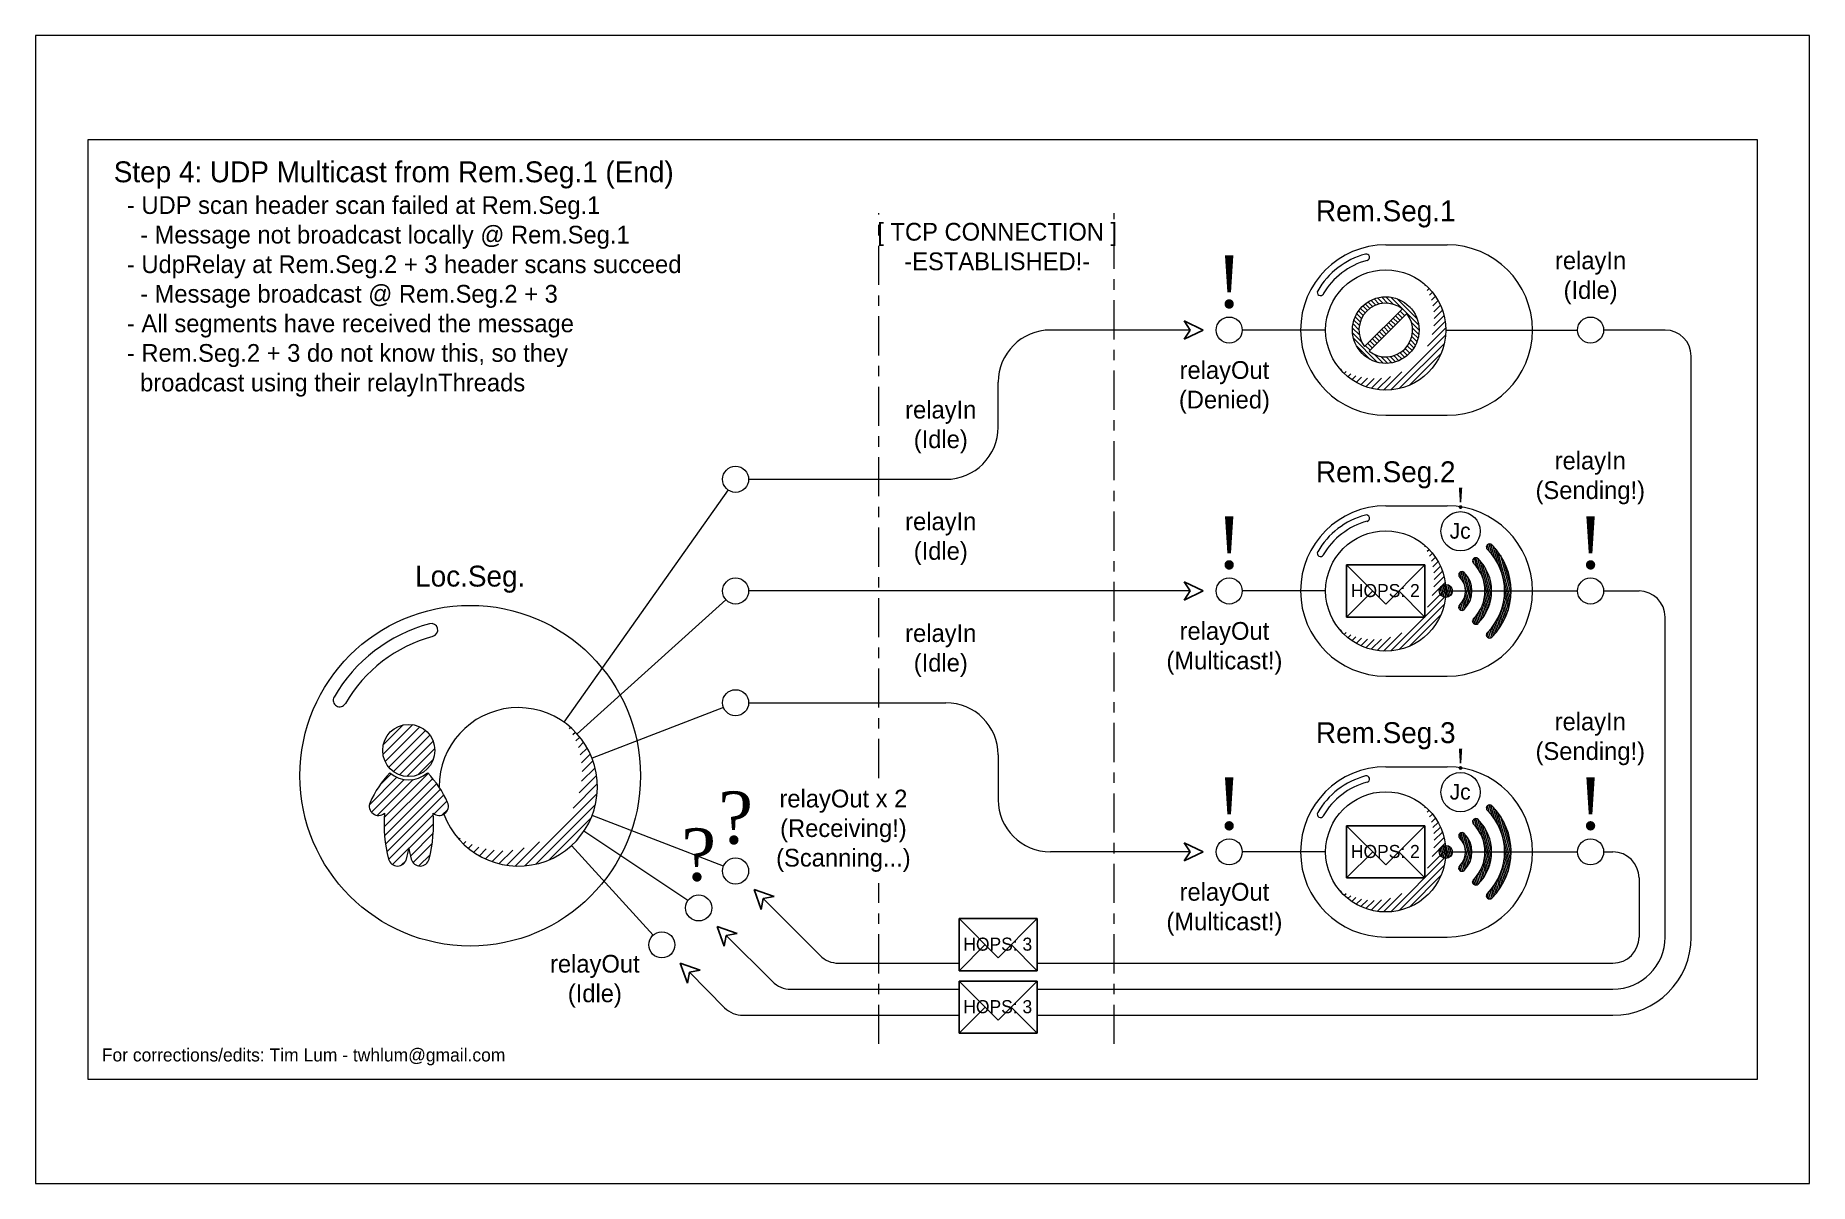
# Model space of a CAD drawing. Header units: inches. Extents: x -17 to 208, y -12 to 39.
# Drawn here: x 173.96 to 190.96, y 27.94 to 38.94 of the extents above; entities that cross this region are included whole.
import ezdxf

# ---------------------------------------------------------------- set-up
doc = ezdxf.new("R2010")
doc.units = ezdxf.units.IN
doc.header["$MEASUREMENT"] = 0
doc.linetypes.add('ACAD_ISO04W100', pattern=[30, 24, -3, 0, -3])
doc.linetypes.add('DOT2', pattern=[0.125, 0, -0.125])
doc.layers.get('0').update_dxf_attribs({"color": 40})
doc.layers.add('NOPLOT', color=46, linetype='Continuous', lineweight=5)
doc.styles.add('Hylian', font='arial.ttf')
doc.linetypes.add('BIGDOT4', pattern='A,0,-2.5,[1,TrueDotLine.shx,S=1,R=0,X=0,Y=0],-3.5', length=6)
doc.linetypes.add('TRACKS', pattern='A,0.15,[130,ltypeshp.shx,S=0.25,R=0,X=0,Y=0],0.15', length=0.3)
doc.linetypes.add('ZIGZAG', pattern='A,0.0001,-0.2,[131,ltypeshp.shx,S=0.2,R=0,X=-0.2,Y=0],-0.4,[131,ltypeshp.shx,S=0.2,R=180,X=0.2,Y=0],-0.2', length=0.8001)

msp = doc.modelspace()

# ---------------------------------------------------------------- texts
at = {"layer": 'NOPLOT', "lineweight": 9, "style": 'Hylian'}
for s, width, insert, char_height, attachment_point in [('{\\fIosevka|b0|i0|c0|p49;\\C40;\\c3266552;Step 4: UDP Multicast from Rem.Seg.1 (End)\\P\\H0.85x;  - UDP scan header scan failed at Rem.Seg.1\\P    - Message not broadcast locally @ Rem.Seg.1\\P  - UdpRelay at Rem.Seg.2 + 3 header scans succeed\\P    - Message broadcast @ Rem.Seg.2 + 3^J  - All segments have received the message^J  - Rem.Seg.2 + 3 do not know this, so they\\P    broadcast using their relayInThreads}', 10.44677, (174.713, 37.734), 0.2, 1), ('{\\fIosevka|b0|i0|c0|p49;\\C40;\\c3266552;Rem.Seg.1}', 2.1947, (186.902, 37.23), 0.2, 5), ('{\\fIosevka|b0|i0|c0|p49;\\C40;\\c3266552;[ TCP CONNECTION ]\\P-ESTABLISHED!-}', 4.17058, (183.179, 36.917), 0.17, 5), ('{\\fDutch801 Rm BT|b0|i0|c0|p18;\\C40;\\c3266552;!}', 2.1947, (185.402, 36.578), 0.5, 5), ('{\\fIosevka|b0|i0|c0|p49;\\C40;\\c3266552;relayIn\\P(Idle)}', 4.17058, (188.865, 36.618), 0.17, 5), ('{\\fIosevka|b0|i0|c0|p49;\\C40;\\c3266552;relayOut\\P(Denied)}', 4.17058, (185.356, 35.568), 0.17, 5), ('{\\fIosevka|b0|i0|c0|p49;\\C40;\\c3266552;relayIn\\P(Idle)}', 4.17058, (182.638, 35.188), 0.17, 5), ('{\\fIosevka|b0|i0|c0|p49;\\C40;\\c3266552;Rem.Seg.2}', 2.1947, (186.902, 34.73), 0.2, 5), ('{\\fIosevka|b0|i0|c0|p49;\\C40;\\c3266552;relayIn\\P(Sending!)}', 4.17058, (188.862, 34.7), 0.17, 5), ('{\\fDutch801 Rm BT|b0|i0|c0|p18;\\C40;\\c3266552;!}', 2.1947, (187.619, 34.506), 0.2, 5), ('{\\fIosevka|b0|i0|c0|p49;\\C40;\\c3266552;relayIn\\P(Idle)}', 4.17058, (182.638, 34.118), 0.17, 5), ('{\\fDutch801 Rm BT|b0|i0|c0|p18;\\C40;\\c3266552;!}', 2.1947, (185.402, 34.078), 0.5, 5), ('{\\fIosevka|b0|i0|c0|p49;\\C40;\\c3266552;Jc}', 2.1947, (187.615, 34.193), 0.15, 5), ('{\\fDutch801 Rm BT|b0|i0|c0|p18;\\C40;\\c3266552;!}', 2.1947, (188.865, 34.078), 0.5, 5), ('{\\fIosevka|b0|i0|c0|p49;\\C40;\\c3266552;Loc.Seg.}', 2.1947, (178.129, 33.73), 0.2, 5), ('{\\fIosevka|b0|i0|c0|p49;\\C40;\\c3266552;HOPS: 2}', 2.1947, (186.898, 33.621), 0.125, 5), ('{\\fIosevka|b0|i0|c0|p49;\\C40;\\c3266552;relayOut\\P(Multicast!)}', 4.17058, (185.356, 33.068), 0.17, 5), ('{\\fIosevka|b0|i0|c0|p49;\\C40;\\c3266552;relayIn\\P(Idle)}', 4.17058, (182.638, 33.047), 0.17, 5), ('{\\fIosevka|b0|i0|c0|p49;\\C40;\\c3266552;Rem.Seg.3}', 2.1947, (186.902, 32.23), 0.2, 5), ('{\\fIosevka|b0|i0|c0|p49;\\C40;\\c3266552;relayIn\\P(Sending!)}', 4.17058, (188.862, 32.2), 0.17, 5), ('{\\fDutch801 Rm BT|b0|i0|c0|p18;\\C40;\\c3266552;!}', 2.1947, (187.619, 32.006), 0.2, 5), ('{\\fDutch801 Rm BT|b0|i0|c0|p18;\\C40;\\c3266552;!}', 2.1947, (185.402, 31.578), 0.5, 5), ('{\\fDutch801 Rm BT|b0|i0|c0|p18;\\C40;\\c3266552;!}', 2.1947, (188.865, 31.578), 0.5, 5), ('{\\fDutch801 Rm BT|b0|i0|c0|p18;\\C40;\\c3266552;?}', 2.1947, (180.672, 31.442), 0.5, 5), ('{\\fIosevka|b0|i0|c0|p49;\\C40;\\c3266552;relayOut x 2\\P(Receiving!)^J(Scanning...)}', 4.17058, (181.705, 31.32), 0.17, 5), ('{\\fIosevka|b0|i0|c0|p49;\\C40;\\c3266552;Jc}', 2.1947, (187.615, 31.693), 0.15, 5), ('{\\fDutch801 Rm BT|b0|i0|c0|p18;\\C40;\\c3266552;?}', 2.1947, (180.318, 31.088), 0.5, 5), ('{\\fIosevka|b0|i0|c0|p49;\\C40;\\c3266552;HOPS: 2}', 2.1947, (186.898, 31.121), 0.125, 5), ('{\\fIosevka|b0|i0|c0|p49;\\C40;\\c3266552;relayOut\\P(Multicast!)}', 4.17058, (185.356, 30.568), 0.17, 5), ('{\\fIosevka|b0|i0|c0|p49;\\C40;\\c3266552;HOPS: 3}', 2.1947, (183.184, 30.233), 0.125, 5), ('{\\fIosevka|b0|i0|c0|p49;\\C40;\\c3266552;relayOut\\P(Idle)}', 4.17058, (179.323, 29.879), 0.17, 5), ('{\\fIosevka|b0|i0|c0|p49;\\C40;\\c3266552;HOPS: 3}', 2.1947, (183.184, 29.634), 0.125, 5), ('{\\fIosevka|b0|i0|c0|p49;\\C40;\\c3266552;For corrections/edits: Tim Lum - twhlum@gmail.com}', 10.44677, (174.599, 29.235), 0.125, 1)]:
    msp.add_mtext_dynamic_manual_height_columns(s, width=width, gutter_width=1, heights=[0], dxfattribs=dict(at, insert=insert, char_height=char_height, attachment_point=attachment_point))

# ---------------------------------------------------------------- blocks, each defined once
blk = doc.blocks.new('arrow_Head')
for p, q in [((-0.123, 0), (0.06, 0.087)), ((-0.123, 0), (0.06, -0.087)), ((0.06, 0.087), (0, 0)), ((0.06, -0.087), (0, 0))]:
    blk.add_line(p, q)
blk = doc.blocks.new('Message')
for p, q in [((0.375, 0.25), (-0.375, 0.25)), ((-0.375, 0.25), (-0.375, -0.25)), ((-0.375, 0.25), (0, -0.125)), ((0, -0.125), (0.375, 0.25)), ((0.375, -0.25), (0.375, 0.25)), ((-0.375, -0.25), (-0.125, 0)), ((0.125, 0), (0.375, -0.25)), ((-0.375, -0.25), (0.375, -0.25))]:
    blk.add_line(p, q)

# ---------------------------------------------------------------- hatches: boundary and pattern name
at = {"layer": 'NOPLOT', "lineweight": 9, "true_color": 0xf8d731}
h = msp.add_hatch(dxfattribs=at)
h.set_pattern_fill('ANSI31', color=40, scale=0.379671)
h.set_pattern_definition([(45, (154.3126, 25.72626), (-0.033558535, 0.033558535), [])])
h.paths.add_polyline_path([(187.25, 36.577, -0.872021), (186.443, 35.77, 1.146762)])
h = msp.add_hatch(dxfattribs=at)
h.set_pattern_fill('ANSI31', color=40, scale=0.25, angle=90)
h.set_pattern_definition([(135, (161.211733, 38.92583), (-0.022097087, -0.022097087), [])])
h.paths.add_polyline_path([(186.583, 36.118, 1), (187.222, 36.118, 1)])
h.paths.add_polyline_path([(187.105, 36.276, -0.884956), (186.744, 35.915)], flags=16)
h.paths.add_polyline_path([(187.061, 36.32), (186.7, 35.959, -0.884956)], flags=16)
h.paths.add_polyline_path([(187.09, 36.243), (187.09, 35.993), (186.965, 36.118)], flags=0)
h.paths.add_polyline_path([(186.84, 36.118), (186.715, 35.993), (186.715, 36.243)], flags=0)
h = msp.add_hatch(dxfattribs=at)
h.set_pattern_fill('ANSI31', color=40, scale=0.379671)
h.set_pattern_definition([(45, (154.3126, 23.22626), (-0.033558535, 0.033558535), [])])
h.paths.add_polyline_path([(187.25, 34.077, -0.872021), (186.443, 33.27, 1.146762)])
h = msp.add_hatch(dxfattribs=at)
h.set_pattern_fill('ANSI31', color=40, scale=0.125, angle=-120)
h.set_pattern_definition([(285, (234.247749, 115.95233), (0.015092591, 0.0040440476), [])])
h.paths.add_polyline_path([(187.611, 33.485, 1), (187.655, 33.441, 0.414214), (187.655, 33.794, 1), (187.611, 33.75, -0.414214)])
h.paths.add_polyline_path([(187.541, 33.618, 1), (187.416, 33.618, 1)])
h.paths.add_polyline_path([(187.743, 33.352, 1), (187.788, 33.308, 0.414214), (187.788, 33.927, 1), (187.743, 33.883, -0.414214)])
h.paths.add_polyline_path([(187.876, 33.22, 1), (187.92, 33.176, 0.414214), (187.92, 34.06, 1), (187.876, 34.015, -0.414214)])
h = msp.add_hatch(dxfattribs=at)
h.set_pattern_fill('ANSI31', color=40, scale=0.5)
h.set_pattern_definition([(45, (137.18881, 7.41652), (-0.04419417, 0.04419417), [])])
h.paths.add_polyline_path([(177.79, 32.09, 1), (177.29, 32.09, 1)])
h.paths.add_polyline_path([(177.36, 31.875, 0.09088), (177.169, 31.591, 0.797427), (177.308, 31.488, 0.082164), (177.346, 31.049, 0.777704), (177.518, 31.049, 0.020356), (177.54, 31.157, 0.020356), (177.563, 31.049, 0.777704), (177.735, 31.049, 0.082164), (177.773, 31.488, 0.797427), (177.912, 31.591, 0.09088), (177.721, 31.875, -0.363991)])
h = msp.add_hatch(dxfattribs=at)
h.set_pattern_fill('ANSI31', color=40, scale=0.5)
h.set_pattern_definition([(45, (135.67076, 18.05641), (-0.04419417, 0.04419417), [])])
h.paths.add_polyline_path([(179.047, 32.345, -0.872021), (177.985, 31.283, 1.146762)])
h = msp.add_hatch(dxfattribs=at)
h.set_pattern_fill('ANSI31', color=40, scale=0.379671)
h.set_pattern_definition([(45, (154.3126, 20.72626), (-0.033558535, 0.033558535), [])])
h.paths.add_polyline_path([(187.25, 31.577, -0.872021), (186.443, 30.77, 1.146762)])
h = msp.add_hatch(dxfattribs=at)
h.set_pattern_fill('ANSI31', color=40, scale=0.125, angle=-120)
h.set_pattern_definition([(285, (234.247749, 113.45233), (0.015092591, 0.0040440476), [])])
h.paths.add_polyline_path([(187.611, 30.985, 1), (187.655, 30.941, 0.414214), (187.655, 31.294, 1), (187.611, 31.25, -0.414214)])
h.paths.add_polyline_path([(187.541, 31.118, 1), (187.416, 31.118, 1)])
h.paths.add_polyline_path([(187.743, 30.852, 1), (187.788, 30.808, 0.414214), (187.788, 31.427, 1), (187.743, 31.383, -0.414214)])
h.paths.add_polyline_path([(187.876, 30.72, 1), (187.92, 30.676, 0.414214), (187.92, 31.56, 1), (187.876, 31.515, -0.414214)])

# ---------------------------------------------------------------- linework, layer by layer
at = {"linetype": 'ACAD_ISO04W100', "lineweight": 9, "ltscale": 0.015625}
for p, q in [((182.044, 31.825), (182.044, 37.238)), ((184.3, 29.279), (184.3, 37.238)), ((182.044, 29.279), (182.044, 30.817))]:
    msp.add_line(p, q, dxfattribs=at)
at = {"lineweight": 9}
for p, q in [((186.902, 36.934), (187.492, 36.934)), ((186.7, 35.959), (187.061, 36.32)), ((186.744, 35.915), (187.105, 36.276)), ((186.902, 35.302), (187.492, 35.302)), ((186.902, 34.434), (187.492, 34.434)), ((186.902, 32.802), (187.492, 32.802)), ((186.902, 31.934), (187.492, 31.934)), ((186.902, 30.302), (187.492, 30.302))]:
    msp.add_line(p, q, dxfattribs=at)
at = {"linetype": 'BIGDOT4', "lineweight": 9, "ltscale": 0.015625}
for p, q in [((185.029, 36.118), (183.688, 36.118)), ((187.478, 36.118), (188.74, 36.118)), ((189.579, 36.118), (188.99, 36.118)), ((189.829, 30.302), (189.829, 35.868)), ((183.188, 35.188), (183.188, 35.618)), ((180.797, 34.688), (182.688, 34.688)), ((180.6, 34.586), (179.027, 32.36)), ((180.579, 33.534), (179.153, 32.249)), ((185.029, 33.618), (180.797, 33.618)), ((180.555, 32.502), (179.296, 32.015)), ((180.797, 32.547), (182.688, 32.547)), ((183.188, 32.047), (183.188, 31.618)), ((179.099, 31.18), (179.881, 30.32)), ((185.029, 31.118), (183.688, 31.118)), ((183.563, 29.552), (189.079, 29.552))]:
    msp.add_line(p, q, dxfattribs=at)
at = {"linetype": 'ZIGZAG', "lineweight": 9, "ltscale": 0.25}
for p, q in [((186.326, 36.118), (185.527, 36.118)), ((186.326, 33.618), (185.527, 33.618)), ((187.478, 33.618), (188.74, 33.618)), ((180.555, 30.98), (179.296, 31.467)), ((180.214, 30.651), (179.219, 31.318)), ((186.326, 31.118), (185.527, 31.118)), ((187.478, 31.118), (188.74, 31.118))]:
    msp.add_line(p, q, dxfattribs=at)
at = {"linetype": 'TRACKS', "lineweight": 9, "ltscale": 0.125}
for p, q in [((188.99, 33.618), (189.329, 33.618)), ((189.579, 30.302), (189.579, 33.368)), ((188.99, 31.118), (189.079, 31.118)), ((189.329, 30.868), (189.329, 30.302)), ((180.936, 30.671), (181.482, 30.125)), ((180.582, 30.317), (181.024, 29.875)), ((181.658, 30.052), (182.813, 30.052)), ((183.563, 30.052), (189.079, 30.052)), ((181.201, 29.802), (182.813, 29.802)), ((183.563, 29.802), (189.079, 29.802))]:
    msp.add_line(p, q, dxfattribs=at)
at = {"linetype": 'DOT2', "lineweight": 9, "ltscale": 0.5}
msp.add_line((188.99, 31.118), (189.079, 31.118), dxfattribs=at)
at = {"lineweight": 9}
for points in [[(173.963, 38.94), (173.963, 27.94), (190.963, 27.94), (190.963, 38.94)], [(174.463, 28.94), (190.463, 28.94), (190.463, 37.94), (174.463, 37.94)]]:
    msp.add_lwpolyline(points, close=True, dxfattribs=at)
at = {"linetype": 'BIGDOT4', "lineweight": 9, "ltscale": 0.015625}
msp.add_lwpolyline([(180.229, 29.964), (180.567, 29.625, 0.198912), (180.744, 29.552)], format="xyb", dxfattribs=at)
msp.add_lwpolyline([(180.744, 29.552), (182.813, 29.552)], dxfattribs=at)
at = {"lineweight": 9}
for centre, radius in [((186.902, 36.118), 0.576), ((186.902, 36.118), 0.319), ((185.402, 36.118), 0.125), ((187.619, 34.19), 0.188), ((186.902, 33.618), 0.576), ((185.402, 33.618), 0.125), ((187.478, 33.618), 0.0625), ((188.865, 33.618), 0.125), ((178.129, 31.848), 1.632), ((177.54, 32.09), 0.25), ((187.619, 31.69), 0.188), ((186.902, 31.118), 0.576), ((185.402, 31.118), 0.125), ((187.478, 31.118), 0.0625), ((188.865, 31.118), 0.125), ((180.672, 30.935), 0.125), ((180.318, 30.581), 0.125)]:
    msp.add_circle(centre, radius, dxfattribs=at)
at = {"linetype": 'BIGDOT4', "lineweight": 9, "ltscale": 0.015625}
for centre in [(188.865, 36.118), (180.672, 34.688), (180.672, 33.618), (180.672, 32.547), (179.965, 30.227)]:
    msp.add_circle(centre, 0.125, dxfattribs=at)
at = {"lineweight": 9}
for centre, radius, start, end in [((186.902, 36.118), 0.816, 90, 270), ((187.492, 36.118), 0.816, 270, 90), ((186.902, 36.118), 0.753, 105, 150), ((186.902, 36.118), 0.691, 105, 150), ((186.715, 36.815), 0.0312, 285, 105), ((186.277, 36.479), 0.0312, 150, 330), ((186.902, 36.118), 0.257, 51.9852, 218.0148), ((186.902, 36.118), 0.257, 231.9852, 38.0148), ((186.902, 33.618), 0.816, 90, 270), ((186.902, 33.618), 0.753, 105, 150), ((186.715, 34.315), 0.0312, 285, 105), ((187.492, 33.618), 0.816, 270, 90), ((186.902, 33.618), 0.691, 105, 150), ((187.898, 34.037), 0.0313, 45, 225), ((187.478, 33.618), 0.563, 315, 45), ((187.478, 33.618), 0.625, 315, 45), ((186.277, 33.979), 0.0312, 150, 330), ((187.766, 33.905), 0.0313, 45, 225), ((187.478, 33.618), 0.375, 315, 45), ((187.478, 33.618), 0.438, 315, 45), ((187.633, 33.772), 0.0313, 45, 225), ((187.478, 33.618), 0.188, 315, 45), ((187.478, 33.618), 0.25, 315, 45), ((187.633, 33.463), 0.0313, 135, 315), ((187.766, 33.33), 0.0313, 135, 315), ((178.129, 31.848), 1.507, 105, 150), ((178.129, 31.848), 1.382, 105, 150), ((177.755, 33.244), 0.0625, 285, 105), ((187.898, 33.198), 0.0313, 135, 315), ((176.878, 32.571), 0.0625, 150, 330), ((178.589, 31.741), 0.759, 200.1291, 180.0813), ((178.037, 31.212), 0.947, 135.6513, 156.4224), ((177.54, 32.09), 0.281, 229.9979, 310.0021), ((177.044, 31.212), 0.947, 23.5776, 44.3487), ((186.902, 31.118), 0.816, 90, 270), ((186.902, 31.118), 0.753, 105, 150), ((186.715, 31.815), 0.0312, 285, 105), ((187.492, 31.118), 0.816, 270, 90), ((186.902, 31.118), 0.691, 105, 150), ((177.25, 31.556), 0.0888, 156.4224, 310.7016), ((178.654, 31.382), 1.35, 175.467, 194.2553), ((176.427, 31.382), 1.35, 345.7447, 4.533), ((177.831, 31.556), 0.0888, 229.2984, 23.5776), ((186.277, 31.479), 0.0312, 150, 330), ((187.898, 31.537), 0.0313, 45, 225), ((187.478, 31.118), 0.563, 315, 45), ((187.478, 31.118), 0.625, 315, 45), ((187.633, 31.272), 0.0313, 45, 225), ((187.478, 31.118), 0.25, 315, 45), ((187.766, 31.405), 0.0313, 45, 225), ((187.478, 31.118), 0.375, 315, 45), ((187.478, 31.118), 0.438, 315, 45), ((176.21, 31.382), 1.35, 345.7447, 350.4092), ((178.871, 31.382), 1.35, 189.5908, 194.2553), ((187.478, 31.118), 0.188, 315, 45), ((177.432, 31.071), 0.0888, 194.2553, 345.7447), ((177.649, 31.071), 0.0888, 194.2553, 345.7447), ((187.633, 30.963), 0.0313, 135, 315), ((187.766, 30.83), 0.0313, 135, 315), ((187.898, 30.698), 0.0313, 135, 315)]:
    msp.add_arc(centre, radius, start, end, dxfattribs=at)
at = {"linetype": 'BIGDOT4', "lineweight": 9, "ltscale": 0.015625}
for centre, radius, start, end in [((183.688, 35.618), 0.5, 90, 180), ((189.579, 35.868), 0.25, 0, 90), ((182.688, 35.188), 0.5, 270, 0), ((182.688, 32.047), 0.5, 0, 90), ((183.688, 31.618), 0.5, 180, 270), ((189.079, 30.302), 0.75, 270, 0)]:
    msp.add_arc(centre, radius, start, end, dxfattribs=at)
at = {"linetype": 'TRACKS', "lineweight": 9, "ltscale": 0.125}
for centre, radius, start, end in [((189.329, 33.368), 0.25, 0, 90), ((189.079, 30.868), 0.25, 360, 90), ((189.079, 30.302), 0.5, 270, 0), ((189.079, 30.302), 0.25, 270, 360), ((181.658, 30.302), 0.25, 225, 270), ((181.201, 30.052), 0.25, 225, 270)]:
    msp.add_arc(centre, radius, start, end, dxfattribs=at)

# ---------------------------------------------------------------- block references
at = {"lineweight": 9, "rotation": 179.9999999999992}
for p in [(185.029, 36.118), (185.029, 33.618), (185.029, 31.118)]:
    msp.add_blockref('arrow_Head', p, dxfattribs=at)
at = {"lineweight": 9}
for p in [(186.902, 33.618), (186.902, 31.118), (183.188, 30.229), (183.188, 29.63)]:
    msp.add_blockref('Message', p, dxfattribs=at)
at = {"lineweight": 9, "xscale": -1, "rotation": 135.0000000000002}
for p in [(180.936, 30.671), (180.582, 30.317), (180.229, 29.964)]:
    msp.add_blockref('arrow_Head', p, dxfattribs=at)

msp.set_redraw_order([(e.dxf.handle, doc.entitydb.next_handle()) for e in msp.query("TEXT MTEXT ATTDEF DIMENSION ARC_DIMENSION")])  # texts and dimensions are drawn at this point

doc.saveas('drawing.dxf')
